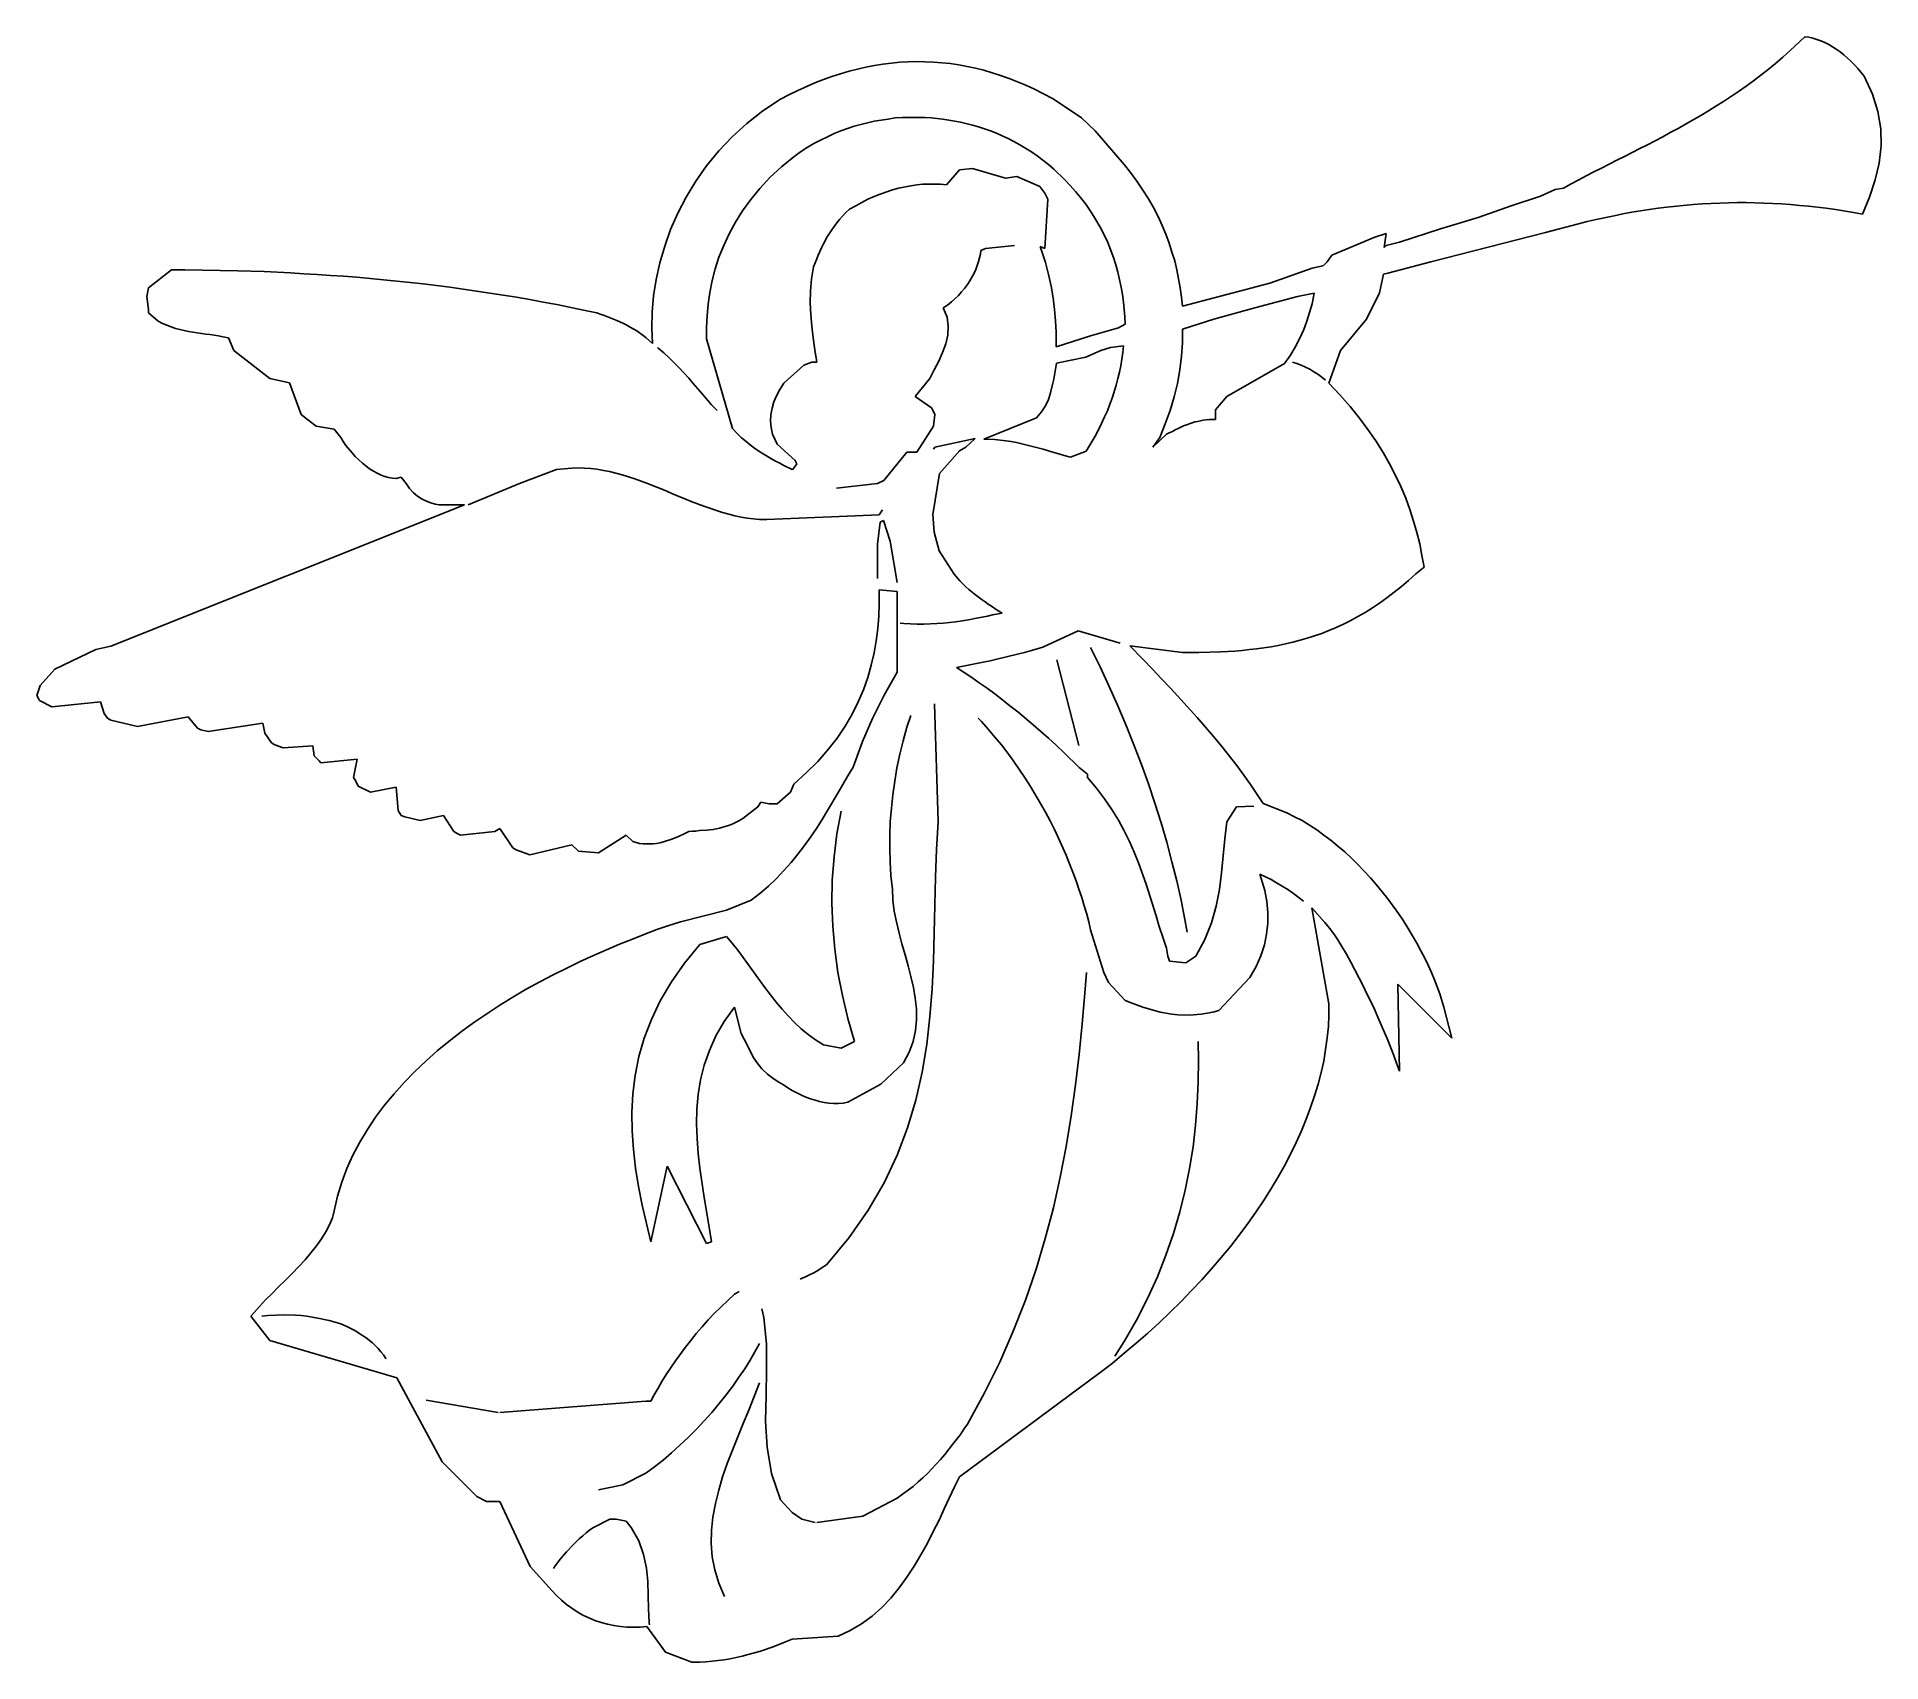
# Model space of a CAD drawing. Extents: x 0 to 225, y 0 to 198.
import ezdxf

# ---------------------------------------------------------------- set-up
doc = ezdxf.new("R2010")
doc.units = 0
doc.layers.add('WHITE', color=7, linetype='CONTINUOUS')

msp = doc.modelspace()

# ---------------------------------------------------------------- linework, layer by layer
at = {"layer": 'WHITE', "linetype": 'CONTINUOUS'}
for p, q in [((213.672, 196.393), (215.451, 198.07)), ((215.451, 198.07), (215.933, 198.019)), ((215.933, 198.019), (216.442, 197.917)), ((216.442, 197.917), (216.924, 197.765)), ((211.893, 194.843), (212.783, 195.605)), ((212.783, 195.605), (213.672, 196.393)), ((216.924, 197.765), (217.407, 197.587)), ((217.407, 197.587), (217.89, 197.384)), ((217.89, 197.384), (218.373, 197.129)), ((218.373, 197.129), (218.83, 196.875)), ((218.83, 196.875), (219.288, 196.57)), ((219.288, 196.57), (219.745, 196.24)), ((219.745, 196.24), (220.202, 195.884)), ((220.202, 195.884), (220.634, 195.503)), ((96.889, 193.242), (97.93, 193.572)), ((97.93, 193.572), (98.972, 193.877)), ((98.972, 193.877), (99.989, 194.131)), ((99.989, 194.131), (101.03, 194.385)), ((101.03, 194.385), (102.072, 194.588)), ((102.072, 194.588), (103.089, 194.741)), ((103.089, 194.741), (104.13, 194.868)), ((104.13, 194.868), (105.147, 194.97)), ((105.147, 194.97), (107.205, 195.071)), ((107.205, 195.071), (108.221, 195.046)), ((108.221, 195.046), (109.263, 194.995)), ((109.263, 194.995), (110.28, 194.919)), ((110.28, 194.919), (111.296, 194.817)), ((111.296, 194.817), (112.338, 194.665)), ((112.338, 194.665), (114.37, 194.258)), ((114.37, 194.258), (115.411, 194.004)), ((115.411, 194.004), (116.428, 193.699)), ((116.428, 193.699), (117.444, 193.369)), ((117.444, 193.369), (118.486, 193.013)), ((209.2, 192.708), (210.089, 193.394)), ((210.089, 193.394), (211.004, 194.106)), ((211.004, 194.106), (211.893, 194.843)), ((220.634, 195.503), (221.066, 195.097)), ((221.066, 195.097), (221.498, 194.665)), ((221.498, 194.665), (221.905, 194.207)), ((221.905, 194.207), (222.286, 193.75)), ((222.286, 193.75), (222.667, 193.267)), ((91.654, 191.006), (92.721, 191.539)), ((92.721, 191.539), (94.805, 192.454)), ((94.805, 192.454), (95.847, 192.861)), ((95.847, 192.861), (96.889, 193.242)), ((118.486, 193.013), (119.502, 192.606)), ((119.502, 192.606), (120.519, 192.174)), ((120.519, 192.174), (121.561, 191.692)), ((121.561, 191.692), (122.577, 191.183)), ((122.577, 191.183), (123.84439, 190.53471)), ((205.541, 190.192), (207.37, 191.412)), ((207.37, 191.412), (208.285, 192.047)), ((208.285, 192.047), (209.2, 192.708)), ((222.667, 193.267), (223.683, 191.107)), ((223.683, 191.107), (224.344, 188.973)), ((86.521, 187.524), (88.478, 189.049)), ((88.478, 189.049), (90.612, 190.472)), ((90.612, 190.472), (91.654, 191.006)), ((123.84439, 190.53471), (127.28793, 188.20912)), ((202.771, 188.49), (203.711, 189.049)), ((203.711, 189.049), (204.626, 189.608)), ((204.626, 189.608), (205.541, 190.192)), ((224.344, 188.973), (224.7, 186.864)), ((84.743, 185.898), (86.521, 187.524)), ((97.956, 186.61), (97.143, 186.279)), ((98.769, 186.915), (97.956, 186.61)), ((99.582, 187.169), (98.769, 186.915)), ((100.395, 187.397), (99.582, 187.169)), ((101.234, 187.601), (100.395, 187.397)), ((102.047, 187.779), (101.234, 187.601)), ((102.885, 187.931), (102.047, 187.779)), ((103.724, 188.058), (102.885, 187.931)), ((104.588, 188.185), (103.724, 188.058)), ((105.452, 188.261), (104.588, 188.185)), ((107.561, 188.261), (105.452, 188.261)), ((108.247, 188.236), (107.561, 188.261)), ((108.984, 188.185), (108.247, 188.236)), ((110.407, 188.033), (108.984, 188.185)), ((111.118, 187.931), (110.407, 188.033)), ((111.855, 187.804), (111.118, 187.931)), ((112.566, 187.677), (111.855, 187.804)), ((114.039, 187.321), (112.566, 187.677)), ((114.751, 187.118), (114.039, 187.321)), ((115.488, 186.864), (114.751, 187.118)), ((116.199, 186.61), (115.488, 186.864)), ((116.936, 186.33), (116.199, 186.61)), ((127.28793, 188.20912), (128.97193, 186.60135)), ((128.97193, 186.60135), (132.508, 182.52329)), ((199.061, 186.406), (200.001, 186.915)), ((200.001, 186.915), (200.916, 187.423)), ((200.916, 187.423), (201.856, 187.956)), ((201.856, 187.956), (202.771, 188.49)), ((224.7, 186.864), (224.751, 184.78)), ((83.091, 184.17), (84.743, 185.898)), ((93.89, 184.577), (93.052, 184.043)), ((94.703, 185.06), (93.89, 184.577)), ((95.516, 185.492), (94.703, 185.06)), ((96.33, 185.898), (95.516, 185.492)), ((97.143, 186.279), (96.33, 185.898)), ((117.648, 186.025), (116.936, 186.33)), ((118.359, 185.695), (117.648, 186.025)), ((119.071, 185.339), (118.359, 185.695)), ((119.782, 184.933), (119.071, 185.339)), ((121.205, 184.069), (119.782, 184.933)), ((194.411, 183.967), (195.351, 184.45)), ((195.351, 184.45), (196.266, 184.933)), ((196.266, 184.933), (198.146, 185.898)), ((198.146, 185.898), (199.061, 186.406)), ((224.751, 184.78), (224.522, 182.697)), ((80.296, 180.486), (81.617, 182.366)), ((81.617, 182.366), (83.091, 184.17)), ((90.739, 182.214), (89.342, 180.918)), ((92.239, 183.459), (90.739, 182.214)), ((93.052, 184.043), (92.239, 183.459)), ((121.891, 183.586), (121.205, 184.069)), ((123.263, 182.519), (121.891, 183.586)), ((123.949, 181.934), (123.263, 182.519)), ((132.508, 182.52329), (133.275, 181.553)), ((189.761, 181.604), (190.676, 182.087)), ((190.676, 182.087), (191.616, 182.569)), ((191.616, 182.569), (192.531, 183.027)), ((192.531, 183.027), (193.471, 183.51)), ((193.471, 183.51), (194.411, 183.967)), ((224.522, 182.697), (224.039, 180.638)), ((79.127, 178.555), (80.296, 180.486)), ((89.342, 180.918), (88.097, 179.597)), ((105.02, 179.622), (106.494, 179.927)), ((106.494, 179.927), (107.23, 180.028)), ((107.23, 180.028), (107.942, 180.105)), ((107.942, 180.105), (108.679, 180.13)), ((108.679, 180.13), (109.39, 180.13)), ((109.39, 180.13), (110.127, 180.105)), ((110.127, 180.105), (110.839, 180.054)), ((110.839, 180.054), (112.439, 181.858)), ((112.439, 181.858), (114.039, 182.036)), ((114.039, 182.036), (118.029, 180.842)), ((118.029, 180.842), (119.426, 181.045)), ((119.426, 181.045), (122.221, 179.851)), ((122.221, 179.851), (122.831, 179.038)), ((125.271, 180.664), (123.949, 181.934)), ((125.931, 179.952), (125.271, 180.664)), ((126.566, 179.241), (125.931, 179.952)), ((133.275, 181.553), (134.062, 180.486)), ((134.062, 180.486), (134.799, 179.393)), ((186.051, 179.647), (186.966, 180.156)), ((186.966, 180.156), (187.906, 180.638)), ((187.906, 180.638), (188.821, 181.121)), ((188.821, 181.121), (189.761, 181.604)), ((224.039, 180.638), (223.353, 178.555)), ((78.111, 176.598), (79.127, 178.555)), ((87.004, 178.25), (85.988, 176.878)), ((88.097, 179.597), (87.004, 178.25)), ((99.785, 177.487), (100.522, 177.894)), ((100.522, 177.894), (101.285, 178.275)), ((101.285, 178.275), (102.021, 178.606)), ((102.021, 178.606), (102.784, 178.91)), ((102.784, 178.91), (104.257, 179.419)), ((104.257, 179.419), (105.02, 179.622)), ((122.831, 179.038), (123.212, 178.275)), ((123.212, 178.275), (122.831, 172.278)), ((127.202, 178.478), (126.566, 179.241)), ((127.837, 177.665), (127.202, 178.478)), ((128.472, 176.725), (127.837, 177.665)), ((134.799, 179.393), (135.485, 178.326)), ((135.485, 178.326), (136.095, 177.259)), ((179.648, 177.462), (183.231, 178.656)), ((183.231, 178.656), (185.035, 179.469)), ((185.035, 179.469), (186.051, 179.647)), ((201.856, 177.64), (198.655, 177.335)), ((202.949, 177.716), (201.856, 177.64)), ((205.083, 177.818), (202.949, 177.716)), ((207.243, 177.869), (205.083, 177.818)), ((208.31, 177.869), (207.243, 177.869)), ((210.47, 177.818), (208.31, 177.869)), ((212.63, 177.716), (210.47, 177.818)), ((213.723, 177.64), (212.63, 177.716)), ((214.79, 177.538), (213.723, 177.64)), ((223.353, 178.555), (222.489, 176.471)), ((77.221, 174.591), (78.111, 176.598)), ((85.124, 175.48), (84.361, 174.083)), ((85.988, 176.878), (85.124, 175.48)), ((97.143, 174.972), (97.473, 175.404)), ((97.473, 175.404), (97.829, 175.81)), ((97.829, 175.81), (98.184, 176.217)), ((98.184, 176.217), (98.591, 176.649)), ((98.591, 176.649), (99.023, 177.056)), ((99.023, 177.056), (99.785, 177.487)), ((129.057, 175.785), (128.472, 176.725)), ((129.59, 174.87), (129.057, 175.785)), ((136.095, 177.259), (136.654, 176.166)), ((136.654, 176.166), (137.137, 175.099)), ((171.059, 174.667), (175.659, 176.039)), ((175.659, 176.039), (179.648, 177.462)), ((188.948, 175.556), (187.855, 175.277)), ((190.015, 175.81), (188.948, 175.556)), ((192.2, 176.268), (190.015, 175.81)), ((193.268, 176.497), (192.2, 176.268)), ((194.36, 176.7), (193.268, 176.497)), ((195.428, 176.878), (194.36, 176.7)), ((196.495, 177.03), (195.428, 176.878)), ((197.587, 177.183), (196.495, 177.03)), ((198.655, 177.335), (197.587, 177.183)), ((215.883, 177.437), (214.79, 177.538)), ((218.068, 177.183), (215.883, 177.437)), ((219.186, 177.03), (218.068, 177.183)), ((221.371, 176.674), (219.186, 177.03)), ((222.489, 176.471), (221.371, 176.674)), ((76.51, 172.583), (77.221, 174.591)), ((84.361, 174.083), (83.701, 172.66)), ((95.847, 172.837), (96.304, 173.701)), ((96.304, 173.701), (96.863, 174.565)), ((96.863, 174.565), (97.143, 174.972)), ((130.073, 173.956), (129.59, 174.87)), ((130.505, 173.015), (130.073, 173.956)), ((137.137, 175.099), (137.594, 174.032)), ((137.594, 174.032), (138.001, 172.939)), ((157.821, 171.465), (163.055, 173.651)), ((163.055, 173.651), (164.43651, 174.12076)), ((164.43651, 174.12076), (164.18221, 172.41501)), ((166.054, 173.041), (171.059, 174.667)), ((183.841, 174.235), (169.865, 170.652)), ((187.855, 175.277), (183.841, 174.235)), ((75.925, 170.551), (76.51, 172.583)), ((83.116, 171.237), (82.659, 169.788)), ((83.701, 172.66), (83.116, 171.237)), ((94.83, 170.525), (95.034, 171.008)), ((95.034, 171.008), (95.212, 171.465)), ((95.212, 171.465), (95.618, 172.38)), ((95.618, 172.38), (95.847, 172.837)), ((114.878, 171.135), (114.751, 170.678)), ((114.98, 171.592), (114.878, 171.135)), ((115.03, 172.05), (114.98, 171.592)), ((115.615, 172.278), (115.03, 172.05)), ((119.15103, 172.63508), (115.615, 172.278)), ((122.831, 172.278), (122.27581, 172.50624)), ((122.27581, 172.50624), (122.907, 170.576)), ((131.216, 171.186), (130.505, 173.015)), ((131.496, 170.296), (131.216, 171.186)), ((138.001, 172.939), (138.331, 171.846)), ((138.331, 171.846), (138.662, 170.779)), ((157.236, 170.652), (157.821, 171.465)), ((164.18221, 172.41501), (164.427, 172.66)), ((164.427, 172.66), (166.054, 173.041)), ((13.595, 167.476), (16.415, 169.661)), ((16.415, 169.661), (18.016, 169.661)), ((18.016, 169.661), (24.47, 169.56)), ((24.47, 169.56), (27.697, 169.458)), ((27.697, 169.458), (30.924, 169.305)), ((30.924, 169.305), (32.525, 169.204)), ((32.525, 169.204), (34.151, 169.128)), ((34.151, 169.128), (35.778, 169.001)), ((35.778, 169.001), (37.378, 168.899)), ((37.378, 168.899), (39.005, 168.772)), ((39.005, 168.772), (40.605, 168.619)), ((40.605, 168.619), (43.858, 168.314)), ((75.468, 168.518), (75.925, 170.551)), ((82.659, 169.788), (82.303, 168.365)), ((94.271, 167.12), (94.398, 168.569)), ((94.398, 168.569), (94.653, 170.042)), ((94.653, 170.042), (94.83, 170.525)), ((114.217, 169.255), (113.709, 168.34)), ((114.42, 169.737), (114.217, 169.255)), ((114.598, 170.195), (114.42, 169.737)), ((114.751, 170.678), (114.598, 170.195)), ((122.907, 170.576), (123.289, 169.128)), ((123.289, 169.128), (123.593, 167.679)), ((131.75, 169.382), (131.496, 170.296)), ((132.157, 167.552), (131.75, 169.382)), ((138.662, 170.779), (138.916, 169.687)), ((138.916, 169.687), (139.144, 168.569)), ((139.144, 168.569), (139.348, 167.476)), ((150.249, 168.06), (155.432, 169.864)), ((155.432, 169.864), (156.7273, 170.16831)), ((156.75999, 170.17599), (157.236, 170.652)), ((164.10729, 169.14719), (163.64, 166.866)), ((164.631, 169.255), (164.10729, 169.14719)), ((169.865, 170.652), (164.631, 169.255)), ((13.417, 166.434), (13.595, 167.476)), ((13.595, 164.859), (13.417, 166.434)), ((43.858, 168.314), (45.484, 168.137)), ((45.484, 168.137), (47.085, 167.959)), ((47.085, 167.959), (50.337, 167.552)), ((50.337, 167.552), (53.59, 167.095)), ((53.59, 167.095), (55.191, 166.841)), ((55.191, 166.841), (58.443, 166.333)), ((58.443, 166.333), (60.069, 166.053)), ((74.985, 164.528), (75.163, 166.51)), ((75.163, 166.51), (75.468, 168.518)), ((81.998, 166.917), (81.795, 165.494)), ((82.303, 168.365), (81.998, 166.917)), ((94.246, 165.672), (94.271, 167.12)), ((112.312, 166.561), (111.88, 166.155)), ((112.693, 166.993), (112.312, 166.561)), ((113.048, 167.425), (112.693, 166.993)), ((113.404, 167.883), (113.048, 167.425)), ((113.709, 168.34), (113.404, 167.883)), ((123.593, 167.679), (123.848, 166.282)), ((132.309, 166.663), (132.157, 167.552)), ((132.411, 165.748), (132.309, 166.663)), ((139.348, 167.476), (139.5, 166.358)), ((139.5, 166.358), (139.627, 165.24)), ((139.627, 165.24), (145.014, 166.663)), ((145.014, 166.663), (150.249, 168.06)), ((153.628, 166.434), (148.444, 165.037)), ((155.6699, 166.8285), (153.628, 166.434)), ((155.407, 165.545), (155.6699, 166.8285)), ((163.64, 166.866), (162.039, 163.664)), ((13.595, 164.427), (13.595, 164.859)), ((14.789, 163.436), (13.595, 164.427)), ((60.069, 166.053), (61.696, 165.748)), ((61.696, 165.748), (63.347, 165.443)), ((63.347, 165.443), (66.6, 164.782)), ((66.6, 164.782), (68.226, 164.427)), ((68.226, 164.427), (68.633, 164.274)), ((68.633, 164.274), (69.065, 164.147)), ((69.065, 164.147), (69.878, 163.842)), ((74.96, 162.572), (74.985, 164.528)), ((81.668, 164.071), (81.617, 162.648)), ((81.795, 165.494), (81.668, 164.071)), ((94.322, 164.249), (94.246, 165.672)), ((94.424, 162.826), (94.322, 164.249)), ((110.966, 165.392), (110.458, 165.037)), ((110.458, 165.037), (110.915, 163.919)), ((111.449, 165.773), (110.966, 165.392)), ((111.88, 166.155), (111.449, 165.773)), ((123.848, 166.282), (124.025, 164.859)), ((124.025, 164.859), (124.153, 163.461)), ((132.512, 164.859), (132.411, 165.748)), ((132.589, 163.944), (132.512, 164.859)), ((148.444, 165.037), (143.439, 163.664)), ((154.772, 163.41), (155.102, 164.478)), ((155.102, 164.478), (155.407, 165.545)), ((15.322, 163.156), (14.789, 163.436)), ((15.856, 162.928), (15.322, 163.156)), ((16.364, 162.724), (15.856, 162.928)), ((16.898, 162.546), (16.364, 162.724)), ((17.432, 162.394), (16.898, 162.546)), ((17.94, 162.267), (17.432, 162.394)), ((18.473, 162.165), (17.94, 162.267)), ((19.007, 162.064), (18.473, 162.165)), ((19.515, 161.987), (19.007, 162.064)), ((20.582, 161.835), (19.515, 161.987)), ((21.091, 161.784), (20.582, 161.835)), ((69.878, 163.842), (70.284, 163.664)), ((70.284, 163.664), (70.691, 163.487)), ((70.691, 163.487), (71.504, 163.131)), ((71.504, 163.131), (71.911, 162.928)), ((71.911, 162.928), (72.292, 162.699)), ((72.292, 162.699), (73.105, 162.241)), ((73.105, 162.241), (73.867, 161.682)), ((75.03487, 160.6944), (74.96, 162.572)), ((81.617, 162.648), (81.617, 161.251)), ((94.602, 161.378), (94.424, 162.826)), ((110.915, 163.919), (111.067, 162.826)), ((111.067, 162.826), (111.017, 161.733)), ((124.153, 163.461), (124.203, 162.064)), ((124.203, 162.064), (124.23579, 160.30103)), ((128.421, 161.632), (131.826, 162.623)), ((131.826, 162.623), (132.639, 163.055)), ((132.639, 163.055), (132.589, 163.944)), ((139.627, 162.445), (139.602, 160.793)), ((143.439, 163.664), (139.627, 162.445)), ((153.908, 161.352), (154.39, 162.394)), ((154.39, 162.394), (154.772, 163.41)), ((162.039, 163.664), (158.863, 159.853)), ((21.624, 161.708), (21.091, 161.784)), ((22.132, 161.632), (21.624, 161.708)), ((22.666, 161.53), (22.132, 161.632)), ((23.34326, 161.39402), (22.666, 161.53)), ((23.987, 159.853), (23.34326, 161.39402)), ((28.409, 156.448), (23.987, 159.853)), ((73.867, 161.682), (74.248, 161.378)), ((74.248, 161.378), (75.03487, 160.6944)), ((75.722, 160.132), (75.62492, 160.20757)), ((76.408, 159.548), (75.722, 160.132)), ((81.617, 161.251), (84.75811, 150.33829)), ((94.805, 159.929), (94.602, 161.378)), ((95.034, 158.43), (94.805, 159.929)), ((110.381, 159.599), (109.899, 158.557)), ((110.788, 160.666), (110.381, 159.599)), ((111.017, 161.733), (110.788, 160.666)), ((124.23579, 160.30103), (128.421, 161.632)), ((129.641, 159.853), (127.837, 159.04)), ((130.835, 160.234), (129.641, 159.853)), ((132.411, 160.437), (130.835, 160.234)), ((132.08, 157.998), (132.335, 159.624)), ((132.335, 159.624), (132.411, 160.437)), ((139.602, 160.793), (139.475, 159.141)), ((152.764, 159.294), (153.374, 160.336)), ((153.374, 160.336), (153.908, 161.352)), ((158.863, 159.853), (157.44, 155.864)), ((77.043, 158.964), (76.408, 159.548)), ((78.263, 157.744), (77.043, 158.964)), ((79.432, 156.473), (78.263, 157.744)), ((91.044, 155.864), (93.458, 158.049)), ((93.458, 158.049), (94.424, 158.43)), ((94.424, 158.43), (95.034, 158.43)), ((109.365, 157.49), (108.831, 156.448)), ((109.899, 158.557), (109.365, 157.49)), ((124.27598, 158.30663), (123.924, 156.372)), ((124.66933, 158.388), (124.27598, 158.30663)), ((125.83, 158.633), (124.66933, 158.388)), ((127.837, 159.04), (125.83, 158.633)), ((131.928, 157.21), (132.08, 157.998)), ((139.271, 157.49), (138.992, 155.838)), ((139.475, 159.141), (139.271, 157.49)), ((145.014, 154.237), (152.053, 158.252)), ((152.053, 158.252), (152.764, 159.294)), ((153.552, 158.278), (153.018, 158.43)), ((154.085, 158.074), (153.552, 158.278)), ((154.619, 157.82), (154.085, 158.074)), ((155.127, 157.566), (154.619, 157.82)), ((155.636, 157.261), (155.127, 157.566)), ((30.77856, 155.91341), (28.409, 156.448)), ((32.22, 152.052), (30.77856, 155.91341)), ((79.991, 155.813), (79.432, 156.473)), ((80.55, 155.178), (79.991, 155.813)), ((81.109, 154.517), (80.55, 155.178)), ((90.155, 154.339), (90.561, 155.101)), ((90.561, 155.101), (91.044, 155.864)), ((108.831, 156.448), (107.027, 154.237)), ((123.746, 155.533), (123.543, 154.695)), ((123.924, 156.372), (123.746, 155.533)), ((131.039, 154.059), (131.547, 155.635)), ((131.547, 155.635), (131.75, 156.423)), ((131.75, 156.423), (131.928, 157.21)), ((138.992, 155.838), (138.611, 154.187)), ((156.118, 156.956), (155.636, 157.261)), ((156.601, 156.6), (156.118, 156.956)), ((157.058, 156.245), (156.601, 156.6)), ((157.44, 155.864), (158.786, 154.441)), ((82.227, 153.246), (81.109, 154.517)), ((82.811, 152.611), (82.227, 153.246)), ((89.596, 152.814), (89.825, 153.577)), ((89.825, 153.577), (90.155, 154.339)), ((107.027, 154.237), (109.035, 152.865)), ((109.035, 152.865), (109.263, 152.433)), ((122.907, 153.094), (122.425, 152.357)), ((123.263, 153.882), (122.907, 153.094)), ((123.543, 154.695), (123.263, 153.882)), ((130.454, 152.509), (130.759, 153.297)), ((130.759, 153.297), (131.039, 154.059)), ((138.611, 154.187), (138.128, 152.535)), ((143.642, 152.637), (145.014, 154.237)), ((158.786, 154.441), (160.031, 153.018)), ((160.031, 153.018), (161.175, 151.62)), ((32.982, 151.442), (32.22, 152.052)), ((34.024, 150.629), (32.982, 151.442)), ((36.21, 150.248), (34.024, 150.629)), ((82.89084, 152.52774), (82.811, 152.611)), ((89.418, 151.239), (89.443, 152.027)), ((89.469, 150.451), (89.418, 151.239)), ((89.443, 152.027), (89.596, 152.814)), ((109.263, 150.629), (107.256, 147.453)), ((109.263, 152.433), (109.441, 152.052)), ((109.441, 152.052), (109.263, 150.629)), ((121.84, 151.646), (115.411, 149.054)), ((122.425, 152.357), (121.84, 151.646)), ((129.362, 150.197), (129.743, 150.959)), ((129.743, 150.959), (130.124, 151.747)), ((130.124, 151.747), (130.454, 152.509)), ((137.518, 150.909), (136.832, 149.257)), ((138.128, 152.535), (137.518, 150.909)), ((139.424, 150.502), (139.754, 150.655)), ((139.754, 150.655), (140.11, 150.782)), ((140.11, 150.782), (140.771, 151.036)), ((140.771, 151.036), (141.101, 151.137)), ((141.101, 151.137), (141.457, 151.214)), ((141.457, 151.214), (141.787, 151.29)), ((141.787, 151.29), (142.143, 151.366)), ((142.143, 151.366), (142.499, 151.417)), ((142.499, 151.417), (142.854, 151.442)), ((142.854, 151.442), (143.642, 151.442)), ((143.642, 151.442), (143.642, 152.637)), ((161.175, 151.62), (162.217, 150.223)), ((37.023, 149.257), (36.21, 150.248)), ((37.328, 148.774), (37.023, 149.257)), ((37.658, 148.291), (37.328, 148.774)), ((84.75811, 150.33829), (85.352, 149.714)), ((85.352, 149.714), (85.886, 149.206)), ((85.886, 149.206), (86.42, 148.749)), ((86.42, 148.749), (86.928, 148.342)), ((86.928, 148.342), (87.461, 147.936)), ((89.647, 149.638), (89.469, 150.451)), ((90.231, 148.444), (89.647, 149.638)), ((92.416, 146.436), (90.231, 148.444)), ((109.441, 148.063), (114.34342, 149.11032)), ((114.34342, 149.11032), (113.226, 148.063)), ((115.411, 149.054), (116.758, 149.003)), ((116.758, 149.003), (118.08, 148.85)), ((118.08, 148.85), (118.74, 148.749)), ((118.74, 148.749), (119.401, 148.622)), ((119.401, 148.622), (120.036, 148.469)), ((120.036, 148.469), (120.697, 148.317)), ((127.88855, 147.57342), (128.955, 149.409)), ((128.955, 149.409), (129.362, 150.197)), ((136.00168, 148.06472), (137.645, 149.638)), ((136.832, 149.257), (136.00168, 148.06472)), ((137.645, 149.638), (138.001, 149.816)), ((138.001, 149.816), (138.382, 149.994)), ((138.382, 149.994), (138.738, 150.172)), ((138.738, 150.172), (139.068, 150.35)), ((139.068, 150.35), (139.424, 150.502)), ((162.217, 150.223), (163.182, 148.825)), ((163.182, 148.825), (164.072, 147.427)), ((38.42, 147.377), (37.658, 148.291)), ((38.801, 146.945), (38.42, 147.377)), ((39.233, 146.513), (38.801, 146.945)), ((39.665, 146.132), (39.233, 146.513)), ((40.097, 145.776), (39.665, 146.132)), ((87.461, 147.936), (87.97, 147.58)), ((87.97, 147.58), (88.503, 147.25)), ((88.503, 147.25), (89.52, 146.64)), ((89.52, 146.64), (90.028, 146.36)), ((90.028, 146.36), (90.561, 146.106)), ((90.561, 146.106), (91.044, 145.852)), ((92.62137, 146.03232), (92.416, 146.436)), ((106.036, 147.453), (103.216, 144.023)), ((107.256, 147.453), (106.036, 147.453)), ((109.263, 147.834), (109.441, 148.063)), ((112.439, 147.631), (109.98451, 144.86356)), ((113.226, 148.063), (112.439, 147.631)), ((120.697, 148.317), (121.332, 148.164)), ((121.332, 148.164), (121.993, 147.986)), ((121.993, 147.986), (122.628, 147.809)), ((122.628, 147.809), (123.263, 147.605)), ((123.263, 147.605), (123.924, 147.427)), ((123.924, 147.427), (124.559, 147.25)), ((124.559, 147.25), (125.194, 147.046)), ((125.194, 147.046), (125.94692, 146.83528)), ((125.94692, 146.83528), (127.88855, 147.57342)), ((164.072, 147.427), (164.859, 146.03)), ((40.555, 145.445), (40.097, 145.776)), ((41.012, 145.141), (40.555, 145.445)), ((41.469, 144.886), (41.012, 145.141)), ((41.952, 144.658), (41.469, 144.886)), ((42.41, 144.48), (41.952, 144.658)), ((42.867, 144.353), (42.41, 144.48)), ((43.324, 144.277), (42.867, 144.353)), ((43.782, 144.251), (43.324, 144.277)), ((44.392, 144.429), (43.782, 144.251)), ((45.001, 143.641), (44.392, 144.429)), ((58.824, 143.641), (63.33697, 145.33606)), ((63.33697, 145.33606), (65.177, 145.522)), ((65.177, 145.522), (65.965, 145.547)), ((65.965, 145.547), (66.727, 145.522)), ((66.727, 145.522), (67.489, 145.471)), ((67.489, 145.471), (68.252, 145.369)), ((68.252, 145.369), (69.039, 145.242)), ((69.039, 145.242), (69.802, 145.09)), ((69.802, 145.09), (71.326, 144.683)), ((71.326, 144.683), (72.088, 144.454)), ((72.088, 144.454), (72.876, 144.2)), ((72.876, 144.2), (74.401, 143.641)), ((91.044, 145.852), (92.061, 145.344)), ((92.061, 145.344), (92.10149, 145.32266)), ((92.10149, 145.32266), (92.62137, 146.03232)), ((103.216, 144.023), (102.453, 143.641)), ((109.98451, 144.86356), (109.17229, 139.86233)), ((164.859, 146.03), (165.571, 144.632)), ((165.571, 144.632), (166.231, 143.26)), ((45.408, 143.032), (45.001, 143.641)), ((45.891, 142.498), (45.408, 143.032)), ((46.399, 142.091), (45.891, 142.498)), ((46.933, 141.736), (46.399, 142.091)), ((47.492, 141.482), (46.933, 141.736)), ((52.56381, 141.024), (58.824, 143.641)), ((74.401, 143.641), (76.688, 142.727)), ((76.688, 142.727), (77.45, 142.396)), ((77.45, 142.396), (78.975, 141.786)), ((78.975, 141.786), (79.737, 141.456)), ((102.453, 143.641), (97.448, 143.057)), ((166.231, 143.26), (166.816, 141.863)), ((166.816, 141.863), (167.324, 140.465)), ((8.995, 123.822), (52.10329, 141.024)), ((48.025, 141.278), (47.492, 141.482)), ((48.533, 141.126), (48.025, 141.278)), ((49.016, 141.024), (48.533, 141.126)), ((52.10329, 141.024), (49.016, 141.024)), ((79.737, 141.456), (80.499, 141.177)), ((80.499, 141.177), (81.261, 140.872)), ((81.261, 140.872), (83.548, 140.109)), ((83.548, 140.109), (84.311, 139.906)), ((84.311, 139.906), (85.048, 139.703)), ((85.048, 139.703), (85.81, 139.55)), ((85.81, 139.55), (86.572, 139.423)), ((86.572, 139.423), (87.334, 139.322)), ((88.94729, 139.24114), (102.631, 139.83)), ((102.631, 139.83), (103.038, 140.44)), ((109.17229, 139.86233), (109.36285, 137.71265)), ((167.324, 140.465), (167.781, 139.068)), ((87.334, 139.322), (88.071, 139.271)), ((88.071, 139.271), (88.94729, 139.24114)), ((102.453, 136.24705), (102.75762, 138.94235)), ((102.75762, 138.94235), (103.19484, 139.11741)), ((103.19484, 139.11741), (103.96984, 136.59929)), ((109.36285, 137.71265), (109.94892, 135.45167)), ((167.781, 139.068), (168.163, 137.67)), ((168.163, 137.67), (168.518, 136.272)), ((102.453, 132.05157), (102.453, 136.24705)), ((103.96984, 136.59929), (104.82942, 131.56922)), ((109.94892, 135.45167), (111.804, 132.588)), ((168.518, 136.272), (168.798, 134.875)), ((168.798, 134.875), (169.052, 133.452)), ((168.061, 132.639), (167.172, 131.826)), ((169.052, 133.452), (168.061, 132.639)), ((104.842, 130.47146), (102.631, 130.6884)), ((102.631, 130.6884), (102.631, 128.98)), ((104.842, 120.645), (104.842, 130.47146)), ((111.804, 132.588), (112.464, 131.775)), ((112.464, 131.775), (112.845, 131.419)), ((112.845, 131.419), (113.201, 131.038)), ((113.201, 131.038), (113.582, 130.708)), ((113.582, 130.708), (113.989, 130.377)), ((113.989, 130.377), (114.37, 130.072)), ((165.418, 130.377), (164.529, 129.691)), ((166.282, 131.089), (165.418, 130.377)), ((167.172, 131.826), (166.282, 131.089)), ((102.631, 128.98), (102.606, 127.481)), ((114.37, 130.072), (115.183, 129.463)), ((115.183, 129.463), (115.564, 129.208)), ((115.564, 129.208), (115.945, 128.929)), ((115.945, 128.929), (116.326, 128.675)), ((116.326, 128.675), (117.038, 128.218)), ((117.038, 128.218), (117.63058, 127.84845)), ((162.75, 128.472), (161.886, 127.938)), ((163.64, 129.056), (162.75, 128.472)), ((164.529, 129.691), (163.64, 129.056)), ((102.479, 125.981), (102.301, 124.482)), ((102.606, 127.481), (102.479, 125.981)), ((105.655, 126.566), (105.21882, 126.60677)), ((107.281, 126.515), (105.655, 126.566)), ((108.094, 126.515), (107.281, 126.515)), ((109.67, 126.566), (108.094, 126.515)), ((110.432, 126.617), (109.67, 126.566)), ((111.22, 126.718), (110.432, 126.617)), ((111.982, 126.795), (111.22, 126.718)), ((112.769, 126.922), (111.982, 126.795)), ((113.531, 127.023), (112.769, 126.922)), ((114.319, 127.176), (113.531, 127.023)), ((115.843, 127.481), (114.319, 127.176)), ((116.4594, 127.61946), (115.843, 127.481)), ((117.63058, 127.84845), (116.4594, 127.61946)), ((158.354, 126.108), (157.465, 125.727)), ((159.244, 126.515), (158.354, 126.108)), ((160.108, 126.947), (159.244, 126.515)), ((160.997, 127.43), (160.108, 126.947)), ((161.886, 127.938), (160.997, 127.43)), ((7.191, 123.415), (8.995, 123.822)), ((102.301, 124.482), (102.047, 122.983)), ((121.205, 123.288), (122.59266, 123.69595)), ((122.59266, 123.69595), (126.89807, 125.69687)), ((126.89807, 125.69687), (132.01396, 124.19937)), ((129.565, 121.281), (128.421, 123.644)), ((139.627, 123.034), (133.19989, 123.8543)), ((133.19989, 123.8543), (134.799, 122.221)), ((150.426, 123.745), (148.648, 123.491)), ((151.29, 123.898), (150.426, 123.745)), ((153.069, 124.304), (151.29, 123.898)), ((153.958, 124.533), (153.069, 124.304)), ((154.822, 124.787), (153.958, 124.533)), ((155.712, 125.067), (154.822, 124.787)), ((156.601, 125.372), (155.712, 125.067)), ((157.465, 125.727), (156.601, 125.372)), ((2.186, 121.026), (7.191, 123.415)), ((101.691, 121.484), (101.259, 119.985)), ((102.047, 122.983), (101.691, 121.484)), ((112.058, 121.23), (112.87, 121.382)), ((112.87, 121.382), (113.709, 121.535)), ((113.709, 121.535), (114.522, 121.687)), ((114.522, 121.687), (115.335, 121.865)), ((115.335, 121.865), (116.174, 122.043)), ((116.174, 122.043), (116.987, 122.221)), ((116.987, 122.221), (119.502, 122.831)), ((119.502, 122.831), (120.366, 123.059)), ((120.366, 123.059), (121.205, 123.288)), ((126.98333, 111.71978), (124.28382, 122.14497)), ((134.799, 122.221), (135.943, 121.026)), ((141.609, 123.034), (139.627, 123.034)), ((144.252, 123.11), (141.609, 123.034)), ((146.005, 123.212), (144.252, 123.11)), ((146.894, 123.288), (146.005, 123.212)), ((147.784, 123.39), (146.894, 123.288)), ((148.648, 123.491), (147.784, 123.39)), ((0.381, 119.019), (2.186, 121.026)), ((101.259, 119.985), (100.725, 118.485)), ((103.241, 117.825), (104.842, 120.645)), ((112.998, 120.62), (112.058, 121.23)), ((113.938, 119.985), (112.998, 120.62)), ((114.852, 119.349), (113.938, 119.985)), ((115.793, 118.689), (114.852, 119.349)), ((130.657, 118.917), (129.565, 121.281)), ((135.943, 121.026), (137.061, 119.832)), ((137.061, 119.832), (138.179, 118.663)), ((0, 117.799), (0.381, 119.019)), ((0.178, 117.418), (0, 117.799)), ((0.30684, 117.1762), (0.178, 117.418)), ((1.83483, 116.41157), (0.30684, 117.1762)), ((7.73961, 117.03057), (1.83483, 116.41157)), ((8.182, 115.614), (7.73961, 117.03057)), ((100.09, 117.012), (99.353, 115.513)), ((100.725, 118.485), (100.09, 117.012)), ((101.844, 115.004), (103.241, 117.825)), ((116.733, 118.003), (115.793, 118.689)), ((117.673, 117.291), (116.733, 118.003)), ((118.588, 116.554), (117.673, 117.291)), ((131.725, 116.529), (130.657, 118.917)), ((138.179, 118.663), (141.406, 115.131)), ((8.614, 115.03), (8.182, 115.614)), ((8.995, 114.801), (8.614, 115.03)), ((12.27644, 114.0201), (8.995, 114.801)), ((18.45476, 115.20514), (12.27644, 114.0201)), ((19.591, 113.835), (18.45476, 115.20514)), ((99.353, 115.513), (98.489, 114.064)), ((100.624, 112.184), (101.844, 115.004)), ((106.4875, 115.35877), (106.036, 113.962)), ((109.848, 102.426), (109.37587, 116.78105)), ((115.107, 114.649), (114.71919, 115.04727)), ((115.945, 113.708), (115.107, 114.649)), ((119.528, 115.817), (118.588, 116.554)), ((121.408, 114.242), (119.528, 115.817)), ((132.741, 114.166), (131.725, 116.529)), ((141.406, 115.131), (142.422, 113.937)), ((19.998, 113.607), (19.591, 113.835)), ((20.86701, 113.4107), (19.998, 113.607)), ((27.55566, 114.41395), (20.86701, 113.4107)), ((27.799, 113.226), (27.55566, 114.41395)), ((28.612, 112.031), (27.799, 113.226)), ((97.524, 112.616), (96.406, 111.167)), ((98.489, 114.064), (97.524, 112.616)), ((106.036, 113.962), (105.579, 112.285)), ((116.758, 112.743), (115.945, 113.708)), ((117.546, 111.777), (116.758, 112.743)), ((122.348, 113.429), (121.408, 114.242)), ((123.263, 112.59), (122.348, 113.429)), ((124.203, 111.752), (123.263, 112.59)), ((133.681, 111.777), (132.741, 114.166)), ((142.422, 113.937), (143.439, 112.768)), ((143.439, 112.768), (144.404, 111.599)), ((28.993, 111.803), (28.612, 112.031)), ((30.01836, 111.40776), (28.993, 111.803)), ((33.61438, 111.65245), (30.01836, 111.40776)), ((33.796, 110.431), (33.61438, 111.65245)), ((34.405, 109.846), (33.796, 110.431)), ((96.406, 111.167), (95.161, 109.77)), ((99.46827, 109.05511), (100.624, 112.184)), ((105.172, 110.634), (104.817, 109.008)), ((105.579, 112.285), (105.172, 110.634)), ((118.308, 110.786), (117.546, 111.777)), ((119.045, 109.77), (118.308, 110.786)), ((125.144, 110.862), (124.203, 111.752)), ((127.024, 109.033), (125.144, 110.862)), ((134.596, 109.414), (133.681, 111.777)), ((144.404, 111.599), (146.234, 109.262)), ((34.62309, 109.60118), (34.405, 109.846)), ((39.04134, 110.02751), (34.62309, 109.60118)), ((38.598, 107.813), (39.04134, 110.02751)), ((93.763, 108.372), (92.239, 107)), ((95.161, 109.77), (93.763, 108.372)), ((98.235, 106.975), (98.845, 108.017)), ((98.845, 108.017), (99.46827, 109.05511)), ((104.817, 109.008), (104.537, 107.356)), ((119.757, 108.753), (119.045, 109.77)), ((120.443, 107.737), (119.757, 108.753)), ((128.04, 108.22), (127.024, 109.033)), ((128.04, 107.813), (128.04, 108.22)), ((135.46, 107.026), (134.596, 109.414)), ((146.234, 109.262), (147.098, 108.093)), ((147.098, 108.093), (147.911, 106.949)), ((38.827, 107.432), (38.598, 107.813)), ((39.14763, 106.74782), (38.827, 107.432)), ((40.65569, 106.01021), (39.14763, 106.74782)), ((43.76462, 106.61562), (40.65569, 106.01021)), ((44.01, 103.798), (43.76462, 106.61562)), ((91.832, 106.035), (90.231, 104.612)), ((92.239, 107), (91.832, 106.035)), ((96.355, 103.773), (97.625, 105.908)), ((97.625, 105.908), (98.235, 106.975)), ((104.308, 105.704), (104.13, 104.078)), ((104.537, 107.356), (104.308, 105.704)), ((121.103, 106.721), (120.443, 107.737)), ((122.323, 104.637), (121.103, 106.721)), ((129.133, 106.492), (128.04, 107.813)), ((130.124, 105.196), (129.133, 106.492)), ((136.248, 104.662), (135.46, 107.026)), ((147.911, 106.949), (149.45349, 104.66072)), ((44.392, 103.189), (44.01, 103.798)), ((87.843, 104.23), (86.039, 102.808)), ((88.224, 104.815), (87.843, 104.23)), ((89.24, 104.612), (88.224, 104.815)), ((90.231, 104.612), (89.24, 104.612)), ((95.694, 102.68), (96.355, 103.773)), ((97.498, 100.927), (98.02506, 103.71135)), ((104.13, 104.078), (104.003, 102.426)), ((122.907, 103.595), (122.323, 104.637)), ((123.466, 102.528), (122.907, 103.595)), ((131.013, 103.9), (130.124, 105.196)), ((131.801, 102.604), (131.013, 103.9)), ((137.01, 102.299), (136.248, 104.662)), ((146.208, 104.23), (145.014, 102.426)), ((148.29224, 104.33209), (146.208, 104.23)), ((149.45349, 104.66072), (152.332, 103.494)), ((152.332, 103.494), (153.272, 103.036)), ((44.823, 103.036), (44.392, 103.189)), ((46.7227, 102.58133), (44.823, 103.036)), ((49.53706, 103.17038), (46.7227, 102.58133)), ((50.82, 101.232), (49.53706, 103.17038)), ((51.201, 101.003), (50.82, 101.232)), ((55.826, 101.232), (51.633, 100.8)), ((56.436, 101.613), (55.826, 101.232)), ((58.011, 99.225), (56.436, 101.613)), ((79.432, 101.232), (78.975, 101.003)), ((79.889, 101.257), (79.432, 101.232)), ((80.321, 101.283), (79.889, 101.257)), ((80.753, 101.334), (80.321, 101.283)), ((81.592, 101.385), (80.753, 101.334)), ((82.405, 101.486), (81.592, 101.385)), ((82.811, 101.562), (82.405, 101.486)), ((83.193, 101.639), (82.811, 101.562)), ((83.599, 101.74), (83.193, 101.639)), ((84.412, 101.994), (83.599, 101.74)), ((84.793, 102.147), (84.412, 101.994)), ((85.2, 102.35), (84.793, 102.147)), ((85.632, 102.553), (85.2, 102.35)), ((86.039, 102.808), (85.632, 102.553)), ((94.271, 100.546), (95.008, 101.613)), ((95.008, 101.613), (95.694, 102.68)), ((104.003, 102.426), (103.927, 100.8)), ((109.644, 99.047), (109.848, 102.426)), ((124, 101.486), (123.466, 102.528)), ((124.508, 100.419), (124, 101.486)), ((132.512, 101.308), (131.801, 102.604)), ((133.148, 100.012), (132.512, 101.308)), ((137.696, 99.911), (137.01, 102.299)), ((145.014, 102.426), (144.76, 100.343)), ((153.272, 103.036), (154.187, 102.553)), ((154.187, 102.553), (155.102, 101.994)), ((155.102, 101.994), (155.991, 101.435)), ((155.991, 101.435), (156.855, 100.8)), ((51.633, 100.8), (51.201, 101.003)), ((58.392, 98.996), (58.011, 99.225)), ((60.09007, 98.38649), (58.392, 98.996)), ((65.202, 99.606), (60.09007, 98.38649)), ((66.015, 98.818), (65.202, 99.606)), ((71.809, 100.8), (68.429, 98.615)), ((72.622, 100.012), (71.809, 100.8)), ((73.029, 99.885), (72.622, 100.012)), ((73.435, 99.784), (73.029, 99.885)), ((73.867, 99.733), (73.435, 99.784)), ((74.274, 99.707), (73.867, 99.733)), ((74.68, 99.707), (74.274, 99.707)), ((75.112, 99.733), (74.68, 99.707)), ((75.519, 99.784), (75.112, 99.733)), ((75.951, 99.86), (75.519, 99.784)), ((77.247, 100.241), (75.951, 99.86)), ((78.111, 100.597), (77.247, 100.241)), ((78.975, 101.003), (78.111, 100.597)), ((92.747, 98.462), (93.534, 99.504)), ((93.534, 99.504), (94.271, 100.546)), ((97.143, 98.132), (97.498, 100.927)), ((103.927, 100.8), (103.927, 99.148)), ((103.927, 99.148), (103.978, 97.523)), ((109.517, 95.668), (109.644, 99.047)), ((125.423, 98.335), (124.508, 100.419)), ((133.732, 98.716), (133.148, 100.012)), ((138.331, 97.549), (137.696, 99.911)), ((144.76, 100.343), (144.582, 98.259)), ((156.855, 100.8), (157.719, 100.139)), ((157.719, 100.139), (158.558, 99.453)), ((158.558, 99.453), (159.396, 98.742)), ((68.429, 98.615), (66.015, 98.818)), ((91.044, 96.456), (91.908, 97.447)), ((91.908, 97.447), (92.747, 98.462)), ((96.939, 95.313), (97.143, 98.132)), ((103.978, 97.523), (104.08, 95.872)), ((125.855, 97.295), (125.423, 98.335)), ((126.262, 96.253), (125.855, 97.295)), ((134.266, 97.422), (133.732, 98.716)), ((135.18, 94.83), (134.266, 97.422)), ((138.916, 95.211), (138.331, 97.549)), ((144.582, 98.259), (144.379, 96.202)), ((159.396, 98.742), (160.209, 97.98)), ((160.209, 97.98), (160.997, 97.218)), ((160.997, 97.218), (162.522, 95.592)), ((88.122, 93.686), (89.164, 94.576)), ((89.164, 94.576), (90.13, 95.49)), ((90.13, 95.49), (91.044, 96.456)), ((96.889, 92.492), (96.939, 95.313)), ((104.08, 95.872), (104.257, 94.22)), ((109.416, 92.263), (109.517, 95.668)), ((126.643, 95.211), (126.262, 96.253)), ((126.998, 94.195), (126.643, 95.211)), ((136.4, 90.942), (135.18, 94.83)), ((139.449, 92.848), (138.916, 95.211)), ((144.379, 96.202), (144.125, 94.169)), ((149.715, 95.719), (149.029, 96.024)), ((149.029, 96.024), (149.639, 94.042)), ((150.401, 95.363), (149.715, 95.719)), ((151.087, 94.982), (150.401, 95.363)), ((151.773, 94.576), (151.087, 94.982)), ((152.459, 94.144), (151.773, 94.576)), ((162.522, 95.592), (163.233, 94.754)), ((163.233, 94.754), (163.945, 93.89)), ((84.031, 91.654), (87.03, 92.848)), ((87.03, 92.848), (88.122, 93.686)), ((96.99, 89.697), (96.889, 92.492)), ((104.257, 94.22), (104.308, 92.873)), ((104.308, 92.873), (104.486, 91.526)), ((109.365, 88.858), (109.416, 92.263)), ((127.329, 93.178), (126.998, 94.195)), ((127.634, 92.162), (127.329, 93.178)), ((127.939, 91.171), (127.634, 92.162)), ((139.907, 90.51), (139.449, 92.848)), ((144.125, 94.169), (143.718, 92.136)), ((149.639, 94.042), (149.893, 92.695)), ((149.893, 92.695), (150.02, 91.374)), ((153.145, 93.661), (152.459, 94.144)), ((153.831, 93.153), (153.145, 93.661)), ((154.35802, 92.72724), (153.831, 93.153)), ((163.945, 93.89), (164.631, 93.026)), ((164.631, 93.026), (165.291, 92.136)), ((77.018, 89.773), (78.416, 90.231)), ((78.416, 90.231), (84.031, 91.654)), ((104.486, 91.526), (104.74, 90.205)), ((104.74, 90.205), (105.071, 88.858)), ((128.193, 90.205), (127.939, 91.171)), ((128.421, 89.24), (128.193, 90.205)), ((136.781, 89.646), (136.4, 90.942)), ((140.1792, 88.94249), (139.907, 90.51)), ((143.159, 90.104), (142.346, 88.071)), ((143.718, 92.136), (143.159, 90.104)), ((149.994, 90.053), (149.867, 88.731)), ((150.02, 91.374), (149.994, 90.053)), ((156.957, 90.154), (155.38312, 91.93235)), ((155.38312, 91.93235), (157.44, 80.219)), ((157.541, 89.468), (156.957, 90.154)), ((165.291, 92.136), (165.927, 91.247)), ((165.927, 91.247), (166.536, 90.332)), ((166.536, 90.332), (167.095, 89.417)), ((70.996, 87.486), (72.571, 88.122)), ((72.571, 88.122), (74.096, 88.706)), ((74.096, 88.706), (75.57, 89.265)), ((75.57, 89.265), (77.018, 89.773)), ((80.804, 87.461), (84.031, 88.452)), ((84.031, 88.452), (84.743, 87.613)), ((97.244, 86.876), (96.99, 89.697)), ((105.071, 88.858), (105.426, 87.537)), ((109.263, 85.479), (109.365, 88.858)), ((130.022, 84.031), (128.421, 89.24)), ((137.213, 88.35), (136.781, 89.646)), ((137.645, 87.029), (137.213, 88.35)), ((142.346, 88.071), (141.253, 86.038)), ((149.867, 88.731), (149.588, 87.41)), ((158.075, 88.757), (157.541, 89.468)), ((158.558, 88.02), (158.075, 88.757)), ((159.04, 87.232), (158.558, 88.02)), ((167.095, 89.417), (167.654, 88.528)), ((167.654, 88.528), (168.188, 87.613)), ((66.193, 85.377), (67.82, 86.114)), ((67.82, 86.114), (69.42, 86.826)), ((69.42, 86.826), (70.996, 87.486)), ((78.924, 85.174), (80.804, 87.461)), ((84.743, 87.613), (85.429, 86.749)), ((85.429, 86.749), (86.089, 85.86)), ((86.089, 85.86), (88.732, 82.201)), ((97.625, 84.056), (97.244, 86.876)), ((105.426, 87.537), (105.807, 86.216)), ((105.807, 86.216), (106.189, 84.869)), ((109.111, 82.074), (109.263, 85.479)), ((137.823, 86.038), (137.645, 87.029)), ((138.026, 85.428), (137.823, 86.038)), ((140.034, 85.225), (138.026, 85.428)), ((141.253, 86.038), (140.034, 85.225)), ((149.156, 86.089), (148.572, 84.767)), ((149.588, 87.41), (149.156, 86.089)), ((159.599, 86.267), (159.04, 87.232)), ((160.133, 85.301), (159.599, 86.267)), ((168.188, 87.613), (168.671, 86.699)), ((168.671, 86.699), (169.128, 85.809)), ((169.128, 85.809), (169.56, 84.92)), ((61.289, 82.912), (62.915, 83.776)), ((62.915, 83.776), (64.567, 84.59)), ((64.567, 84.59), (66.193, 85.377)), ((77.323, 82.887), (78.924, 85.174)), ((98.159, 81.261), (97.625, 84.056)), ((106.189, 84.869), (106.519, 83.548)), ((106.519, 83.548), (106.824, 82.226)), ((127.71, 81.54), (127.89675, 84.05746)), ((130.607, 82.836), (130.022, 84.031)), ((147.835, 83.421), (144.023, 79.431)), ((148.572, 84.767), (147.835, 83.421)), ((161.149, 83.37), (160.133, 85.301)), ((161.632, 82.404), (161.149, 83.37)), ((169.56, 84.92), (169.967, 84.031)), ((169.967, 84.031), (170.322, 83.141)), ((56.41, 80.067), (58.011, 81.058)), ((58.011, 81.058), (59.638, 81.998)), ((59.638, 81.998), (61.289, 82.912)), ((75.976, 80.6), (77.323, 82.887)), ((88.732, 82.201), (90.104, 80.422)), ((98.845, 78.44), (98.159, 81.261)), ((106.824, 82.226), (107.053, 80.93)), ((107.053, 80.93), (107.18, 79.609)), ((108.831, 78.669), (109.111, 82.074)), ((127.405, 77.805), (127.71, 81.54)), ((132.639, 80.651), (130.607, 82.836)), ((162.09, 81.464), (161.632, 82.404)), ((162.547, 80.499), (162.09, 81.464)), ((172.432, 76.026), (165.85, 82.608)), ((165.85, 82.608), (166.054, 72.037)), ((170.322, 83.141), (170.653, 82.303)), ((170.653, 82.303), (170.958, 81.464)), ((170.958, 81.464), (171.212, 80.626)), ((53.26, 77.958), (54.835, 79.025)), ((54.835, 79.025), (56.41, 80.067)), ((74.884, 78.313), (75.976, 80.6)), ((85.022, 79.838), (83.777, 78.085)), ((85.835, 76.611), (85.022, 79.838)), ((90.104, 80.422), (90.816, 79.584)), ((90.816, 79.584), (91.552, 78.745)), ((91.552, 78.745), (92.34, 77.958)), ((107.18, 79.609), (107.205, 78.288)), ((108.45, 75.289), (108.831, 78.669)), ((133.351, 80.346), (132.639, 80.651)), ((134.774, 79.838), (133.351, 80.346)), ((135.485, 79.609), (134.774, 79.838)), ((136.197, 79.406), (135.485, 79.609)), ((136.908, 79.228), (136.197, 79.406)), ((138.331, 78.974), (136.908, 79.228)), ((139.043, 78.898), (138.331, 78.974)), ((140.466, 78.847), (139.043, 78.898)), ((141.889, 78.949), (140.466, 78.847)), ((142.6, 79.076), (141.889, 78.949)), ((143.312, 79.228), (142.6, 79.076)), ((144.023, 79.431), (143.312, 79.228)), ((157.44, 78.847), (157.389, 77.449)), ((157.44, 80.219), (157.44, 78.847)), ((163.004, 79.558), (162.547, 80.499)), ((163.411, 78.618), (163.004, 79.558)), ((171.212, 80.626), (171.441, 79.838)), ((171.441, 79.838), (172.432, 76.026)), ((50.236, 75.696), (51.735, 76.839)), ((51.735, 76.839), (53.26, 77.958)), ((74.02, 76.052), (74.884, 78.313)), ((83.777, 78.085), (82.761, 76.306)), ((86.191, 75.925), (85.835, 76.611)), ((92.34, 77.958), (93.128, 77.195)), ((93.128, 77.195), (93.992, 76.484)), ((93.992, 76.484), (94.881, 75.823)), ((99.633, 75.62), (98.845, 78.44)), ((107.078, 76.967), (106.773, 75.645)), ((107.205, 78.288), (107.078, 76.967)), ((127.024, 74.07), (127.405, 77.805)), ((157.389, 77.449), (157.262, 76.077)), ((163.843, 77.678), (163.411, 78.618)), ((164.224, 76.738), (163.843, 77.678)), ((164.631, 75.798), (164.224, 76.738)), ((47.39, 73.257), (48.787, 74.502)), ((48.787, 74.502), (50.236, 75.696)), ((73.359, 73.79), (74.02, 76.052)), ((81.973, 74.527), (81.338, 72.748)), ((82.761, 76.306), (81.973, 74.527)), ((86.547, 75.213), (86.191, 75.925)), ((87.309, 73.739), (86.547, 75.213)), ((94.881, 75.823), (95.847, 75.239)), ((95.847, 75.239), (98.032, 74.807)), ((98.032, 74.807), (99.633, 75.62)), ((106.316, 74.349), (105.63, 73.028)), ((106.773, 75.645), (106.316, 74.349)), ((107.891, 71.885), (108.45, 75.289)), ((141.558, 73.358), (141.53641, 75.6401)), ((157.058, 74.68), (156.83, 73.257)), ((157.262, 76.077), (157.058, 74.68)), ((164.986, 74.858), (164.631, 75.798)), ((165.368, 73.917), (164.986, 74.858)), ((44.747, 70.639), (46.043, 71.961)), ((46.043, 71.961), (47.39, 73.257)), ((72.902, 71.503), (73.359, 73.79)), ((81.338, 72.748), (80.88, 70.97)), ((87.792, 73.028), (87.309, 73.739)), ((88.351, 72.317), (87.792, 73.028)), ((89.037, 71.656), (88.351, 72.317)), ((105.63, 73.028), (102.835, 70.436)), ((126.592, 70.335), (127.024, 74.07)), ((141.533, 70.716), (141.558, 73.358)), ((156.83, 73.257), (156.525, 71.859)), ((165.698, 72.977), (165.368, 73.917)), ((166.054, 72.037), (165.698, 72.977)), ((43.528, 69.267), (44.747, 70.639)), ((72.622, 69.242), (72.902, 71.503)), ((80.88, 70.97), (80.601, 69.166)), ((89.85, 71.046), (89.037, 71.656)), ((90.409, 70.665), (89.85, 71.046)), ((90.968, 70.335), (90.409, 70.665)), ((91.527, 69.979), (90.968, 70.335)), ((92.061, 69.674), (91.527, 69.979)), ((92.62, 69.369), (92.061, 69.674)), ((102.835, 70.436), (98.845, 68.225)), ((107.129, 68.505), (107.891, 71.885)), ((126.058, 66.574), (126.592, 70.335)), ((141.406, 68.098), (141.533, 70.716)), ((156.144, 70.436), (155.712, 69.013)), ((156.525, 71.859), (156.144, 70.436)), ((41.266, 66.421), (42.359, 67.87)), ((42.359, 67.87), (43.528, 69.267)), ((72.52, 66.98), (72.622, 69.242)), ((80.601, 69.166), (80.423, 67.387)), ((93.179, 69.115), (92.62, 69.369)), ((93.712, 68.861), (93.179, 69.115)), ((94.271, 68.657), (93.712, 68.861)), ((94.83, 68.48), (94.271, 68.657)), ((95.389, 68.327), (94.83, 68.48)), ((95.948, 68.2), (95.389, 68.327)), ((96.507, 68.124), (95.948, 68.2)), ((97.092, 68.098), (96.507, 68.124)), ((97.651, 68.098), (97.092, 68.098)), ((98.261, 68.124), (97.651, 68.098)), ((98.845, 68.225), (98.261, 68.124)), ((106.112, 65.125), (107.129, 68.505)), ((141.203, 65.456), (141.406, 68.098)), ((155.229, 67.59), (154.695, 66.167)), ((155.712, 69.013), (155.229, 67.59)), ((40.275, 64.922), (41.266, 66.421)), ((72.546, 64.719), (72.52, 66.98)), ((80.423, 67.387), (80.397, 65.608)), ((80.397, 65.608), (80.448, 63.804)), ((125.448, 62.839), (126.058, 66.574)), ((140.898, 62.813), (141.203, 65.456)), ((154.695, 66.167), (154.111, 64.744)), ((38.522, 61.797), (39.36, 63.372)), ((39.36, 63.372), (40.275, 64.922)), ((72.698, 62.457), (72.546, 64.719)), ((80.448, 63.804), (80.575, 62)), ((104.842, 61.771), (106.112, 65.125)), ((153.476, 63.321), (152.764, 61.898)), ((154.111, 64.744), (153.476, 63.321)), ((37.785, 60.171), (38.522, 61.797)), ((72.952, 60.196), (72.698, 62.457)), ((80.575, 62), (80.779, 60.196)), ((103.241, 58.417), (104.842, 61.771)), ((124.712, 59.103), (125.448, 62.839)), ((140.466, 60.171), (140.898, 62.813)), ((152.764, 61.898), (152.027, 60.475)), ((36.616, 56.766), (37.15, 58.493)), ((37.15, 58.493), (37.785, 60.171)), ((73.334, 57.96), (72.952, 60.196)), ((76.815, 60.425), (74.807, 51.201)), ((81.617, 51.023), (76.815, 60.425)), ((80.779, 60.196), (81.338, 56.613)), ((123.873, 55.368), (124.712, 59.103)), ((139.932, 57.528), (140.466, 60.171)), ((151.214, 59.052), (150.376, 57.63)), ((152.027, 60.475), (151.214, 59.052)), ((36.21, 55.012), (36.616, 56.766)), ((73.765, 55.698), (73.334, 57.96)), ((81.338, 56.613), (81.948, 53.005)), ((101.31, 55.063), (103.241, 58.417)), ((139.297, 54.885), (139.932, 57.528)), ((149.486, 56.232), (148.546, 54.834)), ((150.376, 57.63), (149.486, 56.232)), ((35.65, 53.284), (36.006, 54.148)), ((36.006, 54.148), (36.21, 55.012)), ((74.274, 53.462), (73.765, 55.698)), ((98.972, 51.734), (101.31, 55.063)), ((122.882, 51.607), (123.873, 55.368)), ((138.509, 52.243), (139.297, 54.885)), ((148.546, 54.834), (147.555, 53.437)), ((34.685, 51.582), (35.219, 52.446)), ((35.219, 52.446), (35.65, 53.284)), ((74.807, 51.201), (74.274, 53.462)), ((81.948, 53.005), (82.227, 51.201)), ((96.228, 48.431), (98.972, 51.734)), ((137.594, 49.6), (138.509, 52.243)), ((146.513, 52.039), (145.446, 50.667)), ((147.555, 53.437), (146.513, 52.039)), ((32.678, 49.041), (33.389, 49.879)), ((33.389, 49.879), (34.075, 50.718)), ((34.075, 50.718), (34.685, 51.582)), ((82.227, 51.201), (81.617, 51.023)), ((121.764, 47.872), (122.882, 51.607)), ((136.553, 46.957), (137.594, 49.6)), ((145.446, 50.667), (144.328, 49.295)), ((30.289, 46.551), (31.102, 47.364)), ((31.102, 47.364), (32.678, 49.041)), ((94.17, 47.186), (94.678, 47.44)), ((94.678, 47.44), (95.186, 47.745)), ((95.186, 47.745), (95.72, 48.075)), ((95.72, 48.075), (96.228, 48.431)), ((120.468, 44.111), (121.764, 47.872)), ((143.159, 47.948), (141.965, 46.602)), ((144.328, 49.295), (143.159, 47.948)), ((28.663, 44.925), (29.45, 45.738)), ((29.45, 45.738), (30.289, 46.551)), ((85.022, 44.823), (85.58979, 45.14904)), ((93, 46.6884), (93.179, 46.754)), ((93.179, 46.754), (93.662, 46.957)), ((93.662, 46.957), (94.17, 47.186)), ((135.358, 44.315), (136.553, 46.957)), ((140.72, 45.28), (139.449, 43.959)), ((141.965, 46.602), (140.72, 45.28)), ((26.427, 42.587), (27.113, 43.349)), ((27.113, 43.349), (27.875, 44.137)), ((27.875, 44.137), (28.663, 44.925)), ((82.557, 42.485), (83.345, 43.273)), ((83.345, 43.273), (84.184, 44.061)), ((84.184, 44.061), (85.022, 44.823)), ((88.605, 42.002), (88.355, 43.05254)), ((118.994, 40.351), (120.468, 44.111)), ((134.012, 41.672), (135.358, 44.315)), ((139.449, 43.959), (138.128, 42.663)), ((26.05835, 42.14531), (26.427, 42.587)), ((28.409, 39.207), (26.05835, 42.14531)), ((28.205, 42.256), (27.43028, 42.16978)), ((30.187, 42.333), (28.205, 42.256)), ((31.534, 42.282), (30.187, 42.333)), ((32.195, 42.231), (31.534, 42.282)), ((32.881, 42.155), (32.195, 42.231)), ((33.541, 42.053), (32.881, 42.155)), ((34.228, 41.926), (33.541, 42.053)), ((35.6, 41.621), (34.228, 41.926)), ((37.023, 41.215), (35.6, 41.621)), ((37.404, 41.062), (37.023, 41.215)), ((37.785, 40.884), (37.404, 41.062)), ((38.166, 40.681), (37.785, 40.884)), ((38.573, 40.478), (38.166, 40.681)), ((38.954, 40.274), (38.573, 40.478)), ((80.347, 40.046), (81.058, 40.859)), ((81.058, 40.859), (81.795, 41.697)), ((81.795, 41.697), (82.557, 42.485)), ((88.91, 38.801), (88.605, 42.002)), ((132.512, 39.055), (134.012, 41.672)), ((136.781, 41.367), (135.384, 40.097)), ((138.128, 42.663), (136.781, 41.367)), ((43.86285, 34.64981), (28.409, 39.207)), ((39.36, 40.02), (38.954, 40.274)), ((40.123, 39.512), (39.36, 40.02)), ((40.885, 38.902), (40.123, 39.512)), ((41.241, 38.572), (40.885, 38.902)), ((41.596, 38.216), (41.241, 38.572)), ((41.927, 37.835), (41.596, 38.216)), ((77.806, 36.717), (79.025, 38.394)), ((79.025, 38.394), (79.686, 39.207)), ((79.686, 39.207), (80.347, 40.046)), ((87.512, 37.835), (88.046, 38.826)), ((88.935, 35.65), (88.91, 38.801)), ((117.343, 36.565), (118.994, 40.351)), ((131.38328, 37.27611), (132.512, 39.055)), ((133.961, 38.852), (132.512, 37.632)), ((135.384, 40.097), (133.961, 38.852)), ((42.232, 37.454), (41.927, 37.835)), ((42.537, 37.022), (42.232, 37.454)), ((42.57886, 36.95718), (42.537, 37.022)), ((76.688, 35.04), (77.806, 36.717)), ((86.267, 35.752), (86.928, 36.819)), ((86.928, 36.819), (87.512, 37.835)), ((115.488, 32.804), (117.343, 36.565)), ((131.039, 36.412), (129.43108, 35.16177)), ((132.512, 37.632), (131.039, 36.412)), ((49.397, 24.393), (43.86285, 34.64981)), ((75.697, 33.388), (76.179, 34.202)), ((76.179, 34.202), (76.688, 35.04)), ((84.793, 33.642), (85.556, 34.71)), ((85.556, 34.71), (86.267, 35.752)), ((86.775, 30.72), (88.046, 34.024)), ((88.859, 32.499), (88.935, 35.65)), ((129.43108, 35.16177), (112.439, 22.589)), ((56.207, 30.415), (47.4418, 31.94067)), ((56.436, 30.415), (74.223, 31.788)), ((74.223, 31.788), (74.807, 31.788)), ((74.807, 31.788), (75.239, 32.575)), ((75.239, 32.575), (75.697, 33.388)), ((82.252, 30.441), (83.142, 31.508)), ((83.142, 31.508), (84.006, 32.575)), ((84.006, 32.575), (84.793, 33.642)), ((88.808, 29.348), (88.859, 32.499)), ((113.429, 29.018), (115.488, 32.804)), ((80.372, 28.383), (81.312, 29.399)), ((81.312, 29.399), (82.252, 30.441)), ((86.089, 29.094), (86.775, 30.72)), ((88.986, 26.197), (88.808, 29.348)), ((78.365, 26.426), (79.381, 27.392)), ((79.381, 27.392), (80.372, 28.383)), ((84.768, 25.816), (85.429, 27.442)), ((85.429, 27.442), (86.089, 29.094)), ((111.601, 26.502), (112.058, 27.112)), ((112.058, 27.112), (112.54, 27.747)), ((112.54, 27.747), (112.972, 28.383)), ((112.972, 28.383), (113.429, 29.018)), ((76.306, 24.622), (77.348, 25.511)), ((77.348, 25.511), (78.365, 26.426)), ((84.133, 24.19), (84.768, 25.816)), ((89.52, 22.996), (88.986, 26.197)), ((110.127, 24.698), (110.635, 25.283)), ((110.635, 25.283), (111.601, 26.502)), ((53.615, 20.175), (49.397, 24.393)), ((71.428, 21.598), (74.223, 23.021)), ((74.223, 23.021), (75.265, 23.783)), ((75.265, 23.783), (76.306, 24.622)), ((83.091, 20.937), (83.574, 22.564)), ((83.574, 22.564), (84.133, 24.19)), ((90.612, 19.794), (89.52, 22.996)), ((107.967, 22.462), (108.526, 22.996)), ((108.526, 22.996), (109.06, 23.555)), ((109.06, 23.555), (109.594, 24.139)), ((109.594, 24.139), (110.127, 24.698)), ((112.439, 22.589), (111.83, 21.344)), ((68.429, 20.988), (71.428, 21.598)), ((82.684, 19.311), (83.091, 20.937)), ((104.842, 19.997), (105.503, 20.455)), ((105.503, 20.455), (106.773, 21.42)), ((106.773, 21.42), (107.383, 21.954)), ((107.383, 21.954), (107.967, 22.462)), ((111.83, 21.344), (110.585, 18.701)), ((54.81, 19.591), (53.615, 20.175)), ((56.42039, 19.591), (54.81, 19.591)), ((60.095, 11.663), (56.42039, 19.591)), ((82.379, 17.685), (82.684, 19.311)), ((92.035, 18.219), (90.612, 19.794)), ((93.23, 17.405), (92.035, 18.219)), ((100.649, 17.787), (104.842, 19.997)), ((110.585, 18.701), (109.949, 17.304)), ((66.93, 15.754), (66.524, 15.398)), ((67.388, 16.11), (66.93, 15.754)), ((67.82, 16.415), (67.388, 16.11)), ((69.827, 17.405), (67.82, 16.415)), ((70.615, 17.405), (69.827, 17.405)), ((71.809, 17.177), (70.615, 17.405)), ((72.419, 16.415), (71.809, 17.177)), ((73.359, 14.763), (72.419, 16.415)), ((82.176, 14.458), (82.202, 16.059)), ((82.202, 16.059), (82.379, 17.685)), ((94.83, 17), (93.23, 17.405)), ((95.034, 17), (100.649, 17.787)), ((109.238, 15.906), (108.526, 14.483)), ((109.949, 17.304), (109.238, 15.906)), ((65.304, 14.255), (64.542, 13.442)), ((66.092, 15.042), (65.304, 14.255)), ((66.524, 15.398), (66.092, 15.042)), ((73.943, 13.111), (73.359, 14.763)), ((82.303, 12.832), (82.176, 14.458)), ((108.526, 14.483), (107.739, 13.06)), ((62.76856, 8.72461), (60.095, 11.663)), ((63.17, 11.714), (62.9568, 11.41202)), ((63.83, 12.578), (63.17, 11.714)), ((64.542, 13.442), (63.83, 12.578)), ((74.299, 11.46), (73.943, 13.111)), ((74.452, 9.808), (74.299, 11.46)), ((82.608, 11.231), (82.303, 12.832)), ((106.926, 11.688), (106.036, 10.342)), ((107.739, 13.06), (106.926, 11.688)), ((74.502, 8.131), (74.452, 9.808)), ((83.091, 9.605), (82.608, 11.231)), ((83.802, 8), (83.091, 9.605)), ((105.096, 9.046), (104.054, 7.801)), ((106.036, 10.342), (105.096, 9.046)), ((74.528, 6.479), (74.502, 8.131)), ((104.054, 7.801), (102.962, 6.657)), ((74.604, 4.828), (74.528, 6.479)), ((74.64097, 4.52714), (74.604, 4.828)), ((100.497, 4.675), (99.125, 3.862)), ((101.793, 5.615), (100.497, 4.675)), ((102.962, 6.657), (101.793, 5.615)), ((76.611, 1.194), (74.35095, 4.358)), ((91.248, 2.464), (89.723, 1.855)), ((92.035, 2.795), (91.248, 2.464)), ((97.651, 3.176), (92.035, 2.795)), ((99.125, 3.862), (97.651, 3.176)), ((79.813, 0), (76.611, 1.194)), ((80.779, 0), (79.813, 0)), ((81.541, 0.05), (80.779, 0)), ((82.278, 0.101), (81.541, 0.05)), ((83.015, 0.178), (82.278, 0.101)), ((83.752, 0.279), (83.015, 0.178)), ((84.489, 0.406), (83.752, 0.279)), ((85.962, 0.711), (84.489, 0.406)), ((86.699, 0.914), (85.962, 0.711)), ((87.461, 1.118), (86.699, 0.914)), ((88.198, 1.346), (87.461, 1.118)), ((89.723, 1.855), (88.198, 1.346))]:
    msp.add_line(p, q, dxfattribs=at)
msp.add_arc((72.61109, 17.28743), 13.04597, -138.977331, -82.335982, dxfattribs=at)

doc.saveas('drawing.dxf')
